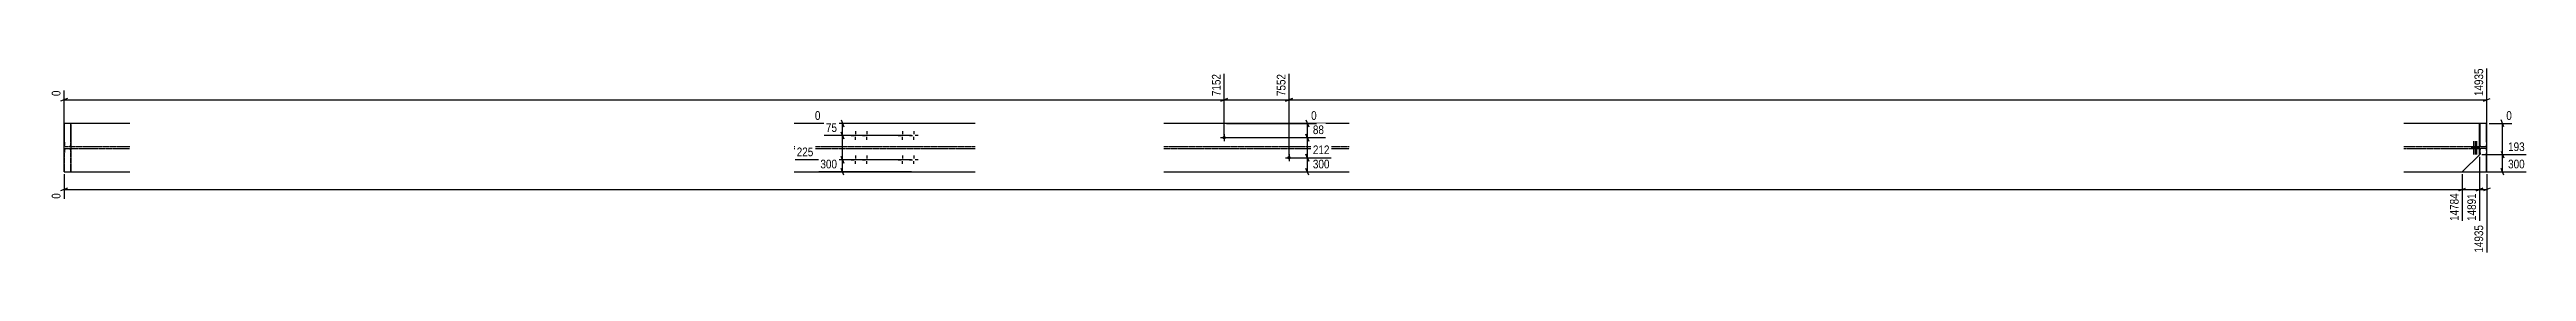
# Model space of a CAD drawing. Header units: millimetres. Extents: x 31 to 39763, y 31 to 1740.
# Drawn here: x 31 to 15300, y 31 to 1192 of the extents above; entities that cross this region are included whole.
import ezdxf

# ---------------------------------------------------------------- set-up
doc = ezdxf.new("R2010")
doc.units = ezdxf.units.MM
doc.linetypes.add('DXK_LINE_DOT2', pattern=[3.9198, 1.9599, -1.9599])
doc.layers.add('MÅLSÆTNING', color=7, linetype='Continuous')
doc.layers.add('STÅL', color=7, linetype='Continuous')
doc.styles.add('Arial Narrow', font='ARIALN.TTF', dxfattribs={"height": 0.2})

msp = doc.modelspace()

# ---------------------------------------------------------------- hatches: boundary and pattern name
at = {"layer": 'STÅL', "linetype": 'Continuous'}
for points in [[(7283, 753, -1), (7261, 753, -1)], [(7683, 629, -1), (7661, 629, -1)]]:
    msp.add_hatch(color=3, dxfattribs=at).paths.add_polyline_path(points)

# ---------------------------------------------------------------- linework, layer by layer
at = {"layer": 'MÅLSÆTNING', "color": 7, "linetype": 'Continuous'}
for p, q in [((7272, 767), (7272, 1147)), ((7272, 767), (7272, 1147)), ((7672, 643), (7672, 1147)), ((7672, 643), (7672, 1147)), ((15056, 555), (15056, 1181)), ((141, 995), (99, 978)), ((120, 555), (120, 1045)), ((120, 987), (7272, 987)), ((7293, 995), (7251, 978)), ((7251, 978), (7293, 995)), ((7272, 987), (7672, 987)), ((7693, 995), (7651, 978)), ((7651, 978), (7693, 995)), ((7672, 987), (15056, 987)), ((15035, 978), (15077, 995)), ((5345, 841), (4749, 841)), ((5345, 766), (4807, 766)), ((5345, 766), (4807, 766)), ((4911, 862), (4928, 820)), ((4928, 745), (4911, 787)), ((4911, 787), (4928, 745)), ((4919, 766), (4919, 841)), ((4919, 616), (4919, 766)), ((15070, 841), (15211, 841)), ((15161, 820), (15144, 862)), ((15153, 648), (15153, 841)), ((5345, 616), (4627, 616)), ((5345, 616), (4627, 616)), ((4928, 595), (4911, 637)), ((4911, 637), (4928, 595)), ((4919, 541), (4919, 616)), ((7686, 629), (7931, 629)), ((7776, 650), (7793, 608)), ((7785, 541), (7785, 629)), ((15011, 634), (15011, 238)), ((15025, 648), (15299, 648)), ((15025, 648), (15299, 648)), ((15144, 669), (15161, 627)), ((15144, 669), (15161, 627)), ((15153, 541), (15153, 648)), ((120, 527), (120, 375)), ((5345, 541), (4773, 541)), ((4928, 520), (4911, 562)), ((7593, 541), (7931, 541)), ((7793, 520), (7776, 562)), ((14918, 541), (15299, 541)), ((15056, 527), (15056, 42)), ((15161, 520), (15144, 562)), ((141, 441), (99, 424)), ((14883, 424), (14925, 441)), ((14904, 432), (15011, 432)), ((14990, 424), (15032, 441)), ((15032, 441), (14990, 424)), ((15011, 432), (15056, 432)), ((15077, 441), (15035, 424))]:
    msp.add_line(p, q, dxfattribs=at)
at = {"layer": 'STÅL', "color": 2, "linetype": 'Continuous'}
for p, q in [((525, 841), (120, 841)), ((120, 541), (120, 841)), ((5737, 841), (4621, 841)), ((8043, 841), (6901, 841)), ((15056, 841), (14544, 841)), ((15011, 648), (15011, 841)), ((15014, 724), (15014, 841)), ((15053, 724), (15053, 841)), ((15056, 541), (15056, 841)), ((15014, 651), (14904, 541)), ((15014, 714), (15014, 724)), ((15015, 705), (15014, 714)), ((15014, 668), (15015, 677)), ((15014, 658), (15014, 668)), ((15014, 658), (15014, 651)), ((15016, 699), (15015, 705)), ((15015, 677), (15016, 682)), ((15017, 697), (15016, 699)), ((15016, 682), (15017, 685)), ((15050, 697), (15017, 697)), ((15050, 685), (15017, 685)), ((15051, 699), (15050, 697)), ((15050, 685), (15051, 682)), ((15052, 705), (15051, 699)), ((15051, 682), (15052, 677)), ((15053, 714), (15052, 705)), ((15052, 677), (15053, 668)), ((15053, 724), (15053, 714)), ((15053, 668), (15053, 658)), ((15053, 541), (15053, 658)), ((120, 541), (525, 541)), ((4621, 541), (5737, 541)), ((6901, 541), (8043, 541)), ((14544, 541), (14904, 541)), ((14904, 541), (15056, 541))]:
    msp.add_line(p, q, dxfattribs=at)
at = {"layer": 'STÅL', "color": 7, "linetype": 'DXK_LINE_DOT2'}
for p, q in [((123, 724), (123, 841)), ((162, 724), (162, 841)), ((165, 541), (165, 841)), ((123, 724), (123, 714)), ((123, 714), (124, 705)), ((124, 677), (123, 668)), ((123, 668), (123, 658)), ((123, 541), (123, 658)), ((124, 705), (125, 699)), ((125, 682), (124, 677)), ((125, 699), (126, 697)), ((126, 685), (125, 682)), ((525, 697), (126, 697)), ((126, 685), (525, 685)), ((159, 697), (160, 699)), ((160, 682), (159, 685)), ((160, 699), (161, 705)), ((161, 677), (160, 682)), ((161, 705), (162, 714)), ((162, 668), (161, 677)), ((162, 714), (162, 724)), ((162, 658), (162, 668)), ((162, 541), (162, 658)), ((5737, 697), (4621, 697)), ((4621, 685), (5737, 685)), ((8043, 697), (6901, 697)), ((6901, 685), (8043, 685)), ((15017, 697), (14544, 697)), ((14544, 685), (15017, 685))]:
    msp.add_line(p, q, dxfattribs=at)
at = {"layer": 'STÅL', "color": 3, "linetype": 'Continuous'}
for p, q in [((4973, 766), (4991, 766)), ((4999, 792), (4999, 774)), ((5025, 766), (5008, 766)), ((5043, 766), (5061, 766)), ((5069, 792), (5069, 774)), ((5095, 766), (5078, 766)), ((5263, 766), (5281, 766)), ((5289, 792), (5289, 774)), ((5315, 766), (5298, 766)), ((5333, 766), (5351, 766)), ((5359, 792), (5359, 774)), ((5385, 766), (5368, 766)), ((7272, 775), (7272, 731)), ((4973, 616), (4991, 616)), ((4999, 740), (4999, 757)), ((4999, 642), (4999, 624)), ((5025, 616), (5008, 616)), ((5043, 616), (5061, 616)), ((5069, 740), (5069, 757)), ((5069, 642), (5069, 624)), ((5095, 616), (5078, 616)), ((5263, 616), (5281, 616)), ((5289, 740), (5289, 757)), ((5289, 642), (5289, 624)), ((5315, 616), (5298, 616)), ((5333, 616), (5351, 616)), ((5359, 740), (5359, 757)), ((5359, 642), (5359, 624)), ((5385, 616), (5368, 616)), ((7250, 753), (7294, 753)), ((7650, 629), (7694, 629)), ((7672, 651), (7672, 607)), ((4999, 590), (4999, 607)), ((5069, 590), (5069, 607)), ((5289, 590), (5289, 607)), ((5359, 590), (5359, 607))]:
    msp.add_line(p, q, dxfattribs=at)
at = {"layer": 'STÅL', "color": 3, "linetype": 'DXK_LINE_DOT2'}
for p, q in [((14961, 697), (14961, 685)), ((14970, 697), (14970, 685)), ((14974, 732), (14974, 647)), ((14979, 697), (14979, 685)), ((14983, 732), (14983, 647)), ((14987, 697), (14987, 685)), ((14992, 732), (14992, 647)), ((14996, 697), (14996, 685)), ((15005, 697), (15005, 685))]:
    msp.add_line(p, q, dxfattribs=at)

# ---------------------------------------------------------------- next in the draw order: wipeouts: each hides what was drawn before it
at = {"color": 0, "linetype": 'Continuous'}
for points in [[(7261, 1158), (7183, 1158), (7183, 999), (7261, 999)], [(7661, 1158), (7583, 1158), (7583, 999), (7661, 999)], [(15044, 1192), (14966, 1192), (14966, 999), (15044, 999)], [(109, 1056), (31, 1056), (31, 999), (109, 999)], [(4795, 852), (4795, 930), (4738, 930), (4738, 852)], [(15222, 852), (15222, 930), (15165, 930), (15165, 852)], [(7932, 640), (7932, 718), (7807, 718), (7807, 640)], [(15300, 659), (15300, 738), (15175, 738), (15175, 659)], [(15044, 224), (14966, 224), (14966, 31), (15044, 31)]]:
    msp.add_wipeout(points, dxfattribs=at).dxf.layer = 'MÅLSÆTNING'

# ---------------------------------------------------------------- next in the draw order: linework, layer by layer
at = {"layer": 'MÅLSÆTNING', "color": 7, "linetype": 'Continuous'}
for p, q in [((7776, 774), (7793, 732)), ((7286, 753), (7897, 753)), ((15011, 634), (15011, 238)), ((14904, 527), (14904, 238))]:
    msp.add_line(p, q, dxfattribs=at)

# ---------------------------------------------------------------- next in the draw order: texts
at = {"layer": 'MÅLSÆTNING', "color": 3, "linetype": 'Continuous', "style": 'Arial Narrow'}
for s, p in [('7152', (7250, 1010)), ('7552', (7650, 1010)), ('14935', (15033, 1010)), ('0', (98, 1010)), ('14935', (15033, 42))]:
    msp.add_text(s, height=53.4, rotation=90.0002, dxfattribs=at).set_placement(p)
for p in [(4749, 863), (15176, 863)]:
    msp.add_text('0', height=53.4, dxfattribs=at).set_placement(p)

# ---------------------------------------------------------------- next in the draw order: wipeouts: each hides what was drawn before it
at = {"color": 0, "linetype": 'Continuous'}
for points in [[(7932, 552), (7932, 630), (7807, 630), (7807, 552)], [(15300, 552), (15300, 630), (15175, 630), (15175, 552)]]:
    msp.add_wipeout(points, dxfattribs=at).dxf.layer = 'MÅLSÆTNING'

# ---------------------------------------------------------------- next in the draw order: linework, layer by layer
at = {"layer": 'MÅLSÆTNING', "color": 7, "linetype": 'Continuous'}
for p, q in [((7686, 629), (7931, 629)), ((7793, 608), (7776, 650)), ((7785, 629), (7785, 753))]:
    msp.add_line(p, q, dxfattribs=at)

# ---------------------------------------------------------------- next in the draw order: texts
at = {"layer": 'MÅLSÆTNING', "color": 3, "linetype": 'Continuous', "style": 'Arial Narrow'}
for s, p in [('300', (7819, 563)), ('212', (7819, 651)), ('300', (15187, 563)), ('193', (15187, 670))]:
    msp.add_text(s, height=53.4, dxfattribs=at).set_placement(p)

# ---------------------------------------------------------------- next in the draw order: wipeouts: each hides what was drawn before it
at = {"color": 0, "linetype": 'Continuous'}
for points in [[(4897, 777), (4897, 855), (4806, 855), (4806, 777)], [(15000, 420), (14922, 420), (14922, 227), (15000, 227)]]:
    msp.add_wipeout(points, dxfattribs=at).dxf.layer = 'MÅLSÆTNING'

# ---------------------------------------------------------------- next in the draw order: linework, layer by layer
at = {"layer": 'MÅLSÆTNING', "color": 7, "linetype": 'Continuous'}
for p, q in [((14904, 527), (14904, 238)), ((120, 432), (14904, 432)), ((14883, 424), (14925, 441))]:
    msp.add_line(p, q, dxfattribs=at)

# ---------------------------------------------------------------- next in the draw order: texts
at = {"layer": 'MÅLSÆTNING', "color": 3, "linetype": 'Continuous', "style": 'Arial Narrow'}
msp.add_text('75', height=53.4, dxfattribs=at).set_placement((4817, 788))
msp.add_text('14891', height=53.4, rotation=90.0002, dxfattribs=at).set_placement((14989, 238))

# ---------------------------------------------------------------- next in the draw order: wipeouts: each hides what was drawn before it
at = {"color": 0, "linetype": 'Continuous'}
for points in [[(7898, 764), (7898, 842), (7807, 842), (7807, 764)], [(4751, 627), (4751, 705), (4626, 705), (4626, 627)]]:
    msp.add_wipeout(points, dxfattribs=at).dxf.layer = 'MÅLSÆTNING'

# ---------------------------------------------------------------- next in the draw order: linework, layer by layer
at = {"layer": 'MÅLSÆTNING', "color": 7, "linetype": 'Continuous'}
for p, q in [((7286, 841), (7842, 841)), ((7776, 862), (7793, 820)), ((7793, 732), (7776, 774)), ((7785, 753), (7785, 841)), ((7286, 753), (7897, 753))]:
    msp.add_line(p, q, dxfattribs=at)

# ---------------------------------------------------------------- next in the draw order: texts
at = {"layer": 'MÅLSÆTNING', "color": 3, "linetype": 'Continuous', "style": 'Arial Narrow'}
msp.add_text('88', height=53.4, dxfattribs=at).set_placement((7819, 775))

# ---------------------------------------------------------------- next in the draw order: wipeouts: each hides what was drawn before it
at = {"color": 0, "linetype": 'Continuous'}
for points in [[(4897, 552), (4897, 630), (4772, 630), (4772, 552)], [(109, 420), (31, 420), (31, 363), (109, 363)], [(14893, 420), (14815, 420), (14815, 227), (14893, 227)]]:
    msp.add_wipeout(points, dxfattribs=at).dxf.layer = 'MÅLSÆTNING'

# ---------------------------------------------------------------- next in the draw order: texts
at = {"layer": 'MÅLSÆTNING', "color": 3, "linetype": 'Continuous', "style": 'Arial Narrow'}
for s, p in [('225', (4637, 638)), ('300', (4783, 563))]:
    msp.add_text(s, height=53.4, dxfattribs=at).set_placement(p)
for s, p in [('0', (98, 375)), ('14784', (14882, 238))]:
    msp.add_text(s, height=53.4, rotation=90.0002, dxfattribs=at).set_placement(p)

# ---------------------------------------------------------------- next in the draw order: wipeouts: each hides what was drawn before it
at = {"color": 0, "linetype": 'Continuous'}
msp.add_wipeout([(7854, 852), (7854, 930), (7797, 930), (7797, 852)], dxfattribs=at).dxf.layer = 'MÅLSÆTNING'

# ---------------------------------------------------------------- next in the draw order: texts
at = {"layer": 'MÅLSÆTNING', "color": 3, "linetype": 'Continuous', "style": 'Arial Narrow'}
msp.add_text('0', height=53.4, dxfattribs=at).set_placement((7808, 863))

doc.saveas('drawing.dxf')
